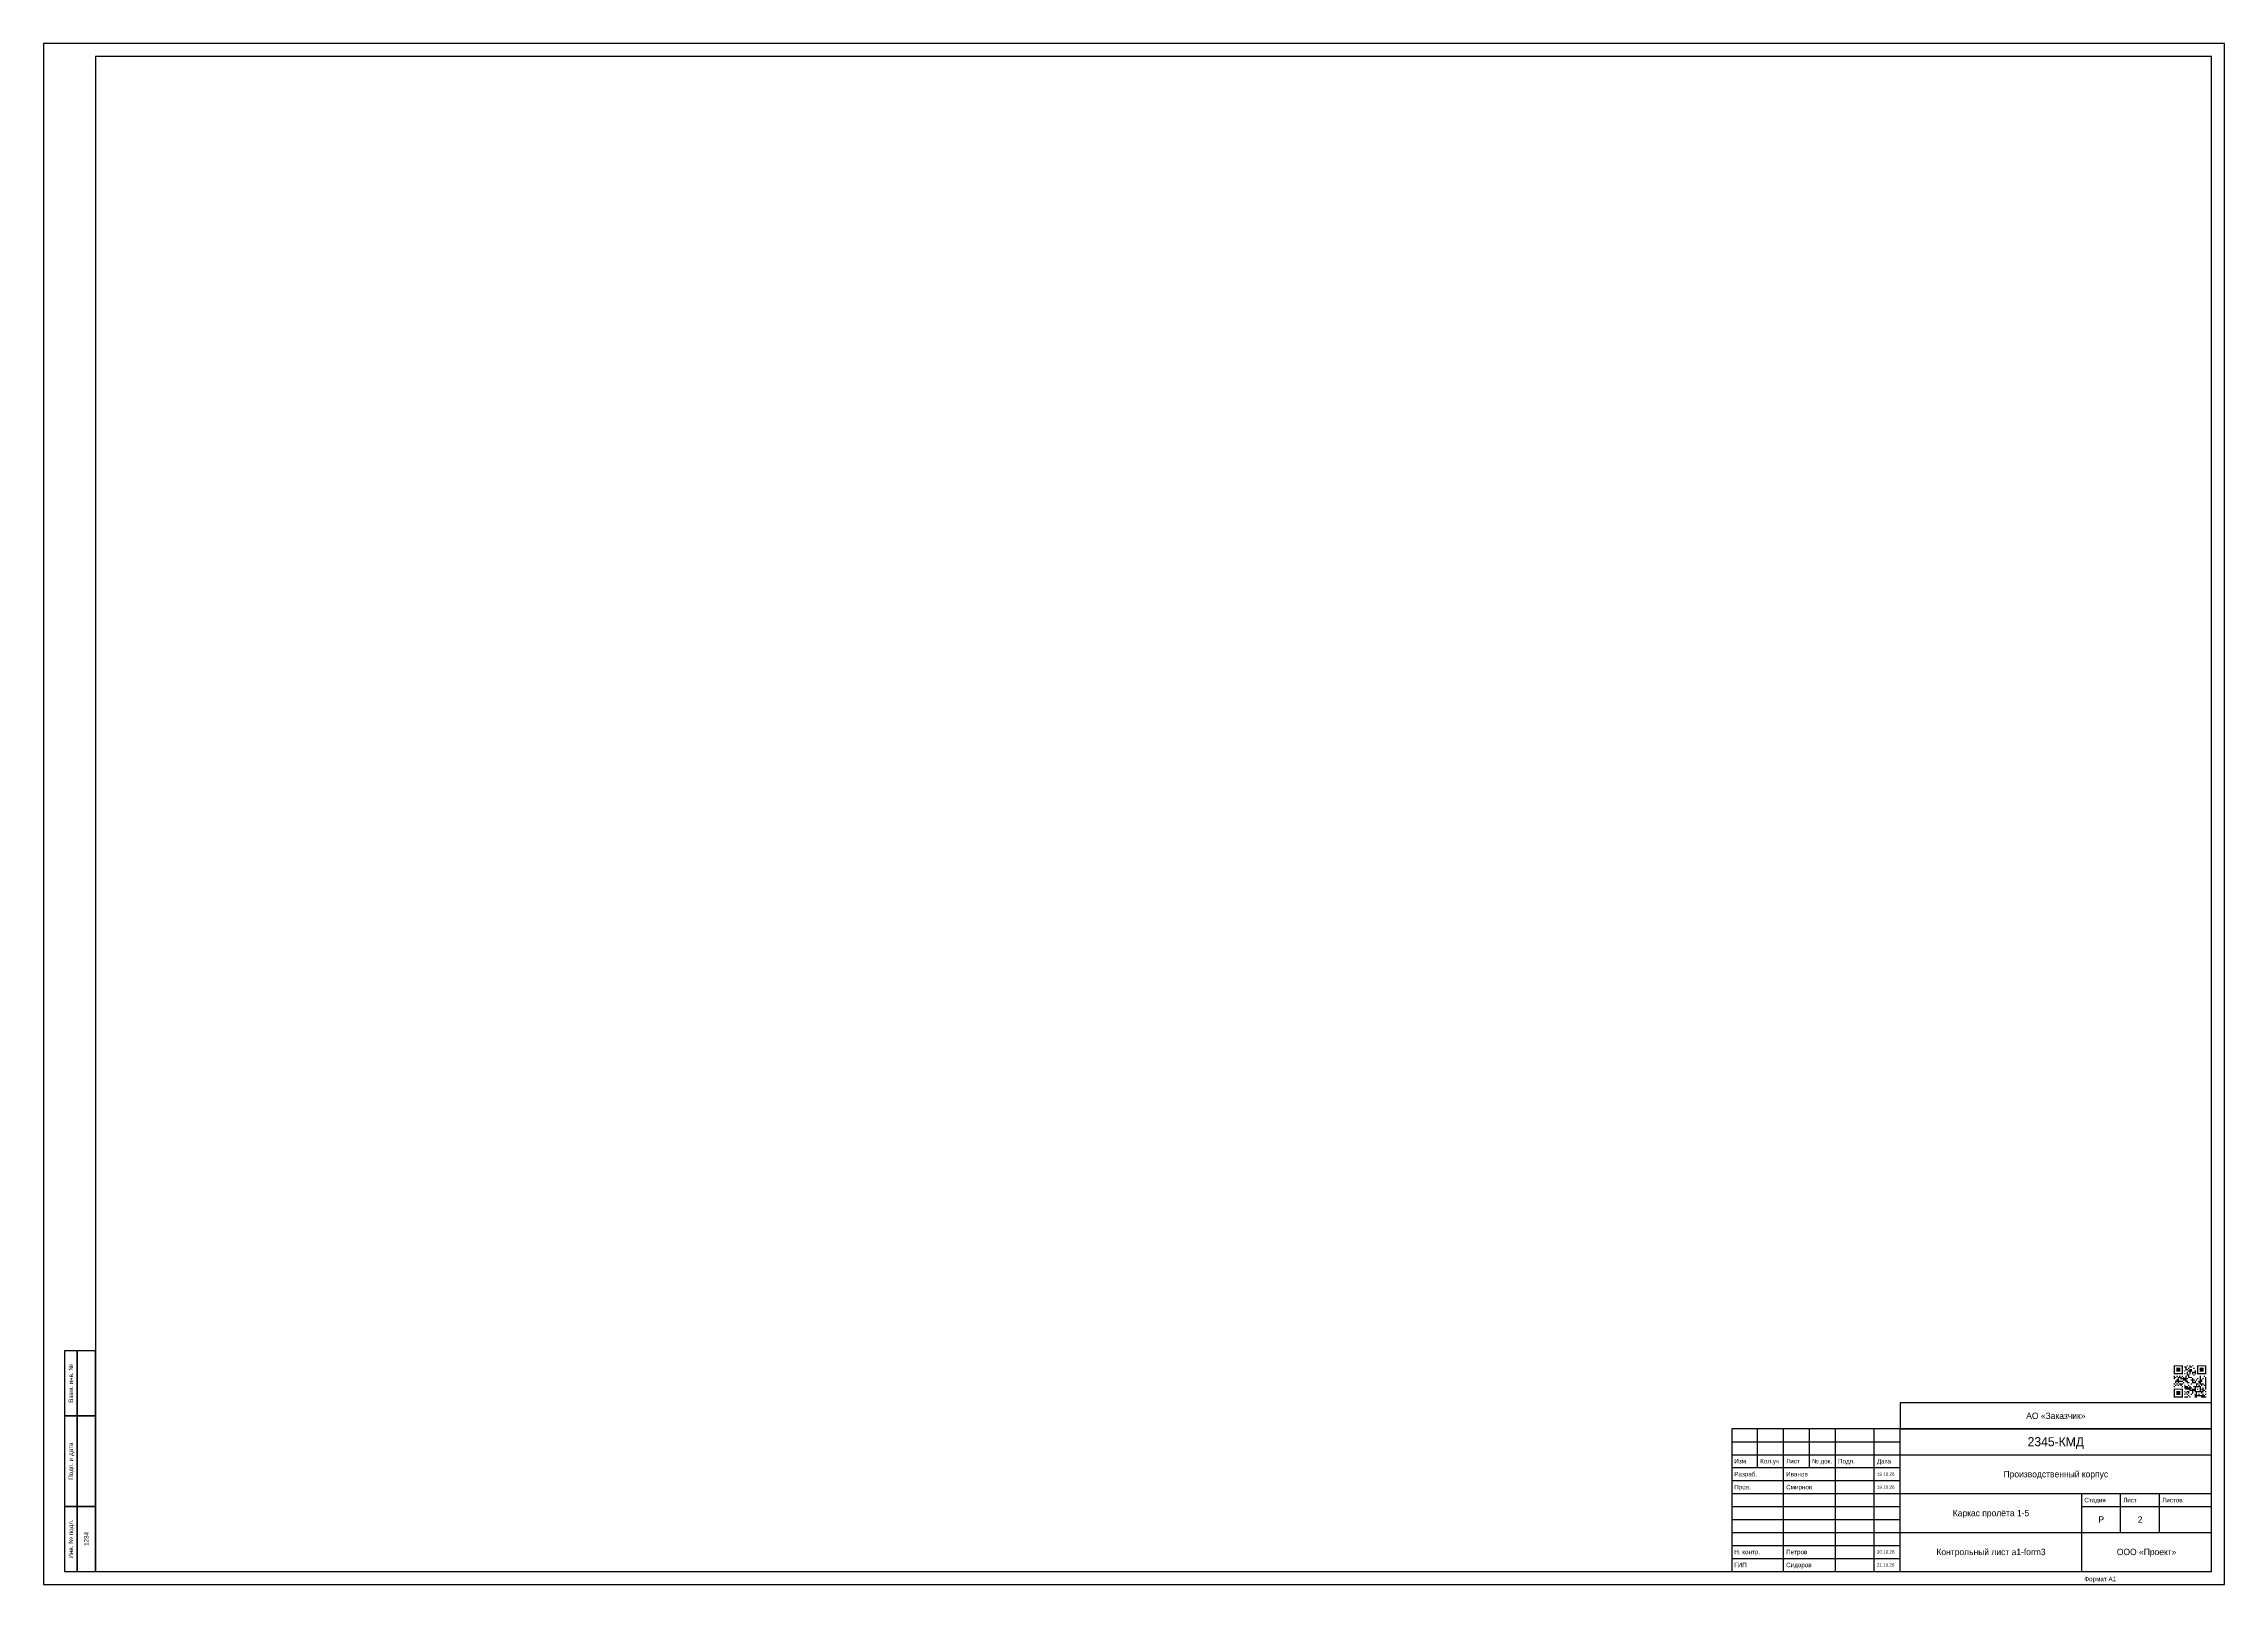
# Model space of a CAD drawing. Header units: millimetres. Extents: x 0 to 841, y 0 to 594.
import ezdxf
from ezdxf.enums import TextEntityAlignment as Align

# ---------------------------------------------------------------- set-up
doc = ezdxf.new("R2010")
doc.units = ezdxf.units.MM
for name, color, linetype in [('OB_FRAME', 7, 'CONTINUOUS'), ('OB_TEXT', 7, 'CONTINUOUS'), ('OB_THIN', 3, 'CONTINUOUS')]:
    doc.layers.add(name, color=color, linetype=linetype)

msp = doc.modelspace()

# ---------------------------------------------------------------- linework, layer by layer
at = {"layer": 'OB_FRAME'}
for p, q in [((836, 60), (651, 60)), ((651, 60), (651, 5)), ((661, 45), (661, 60)), ((671, 5), (671, 60)), ((681, 45), (681, 60)), ((691, 5), (691, 60)), ((706, 5), (706, 60)), ((716, 5), (716, 60)), ((836, 5), (836, 60)), ((651, 45), (716, 45)), ((716, 50), (836, 50)), ((716, 35), (836, 35)), ((786, 5), (786, 35)), ((801, 20), (801, 35)), ((816, 20), (816, 35)), ((716, 20), (836, 20)), ((651, 5), (836, 5))]:
    msp.add_line(p, q, dxfattribs=at)
for points in [[(20, 5), (836, 5), (836, 589), (20, 589), (20, 5)], [(8, 65), (13, 65), (13, 90), (8, 90), (8, 65)], [(13, 65), (20, 65), (20, 90), (13, 90), (13, 65)], [(716, 60), (836, 60), (836, 70), (716, 70), (716, 60)], [(8, 30), (13, 30), (13, 65), (8, 65), (8, 30)], [(13, 30), (20, 30), (20, 65), (13, 65), (13, 30)], [(8, 5), (13, 5), (13, 30), (8, 30), (8, 5)], [(13, 5), (20, 5), (20, 30), (13, 30), (13, 5)]]:
    msp.add_lwpolyline(points, dxfattribs=at)
for points in [[(821.5, 84), (822, 84), (821.5, 84.5), (822, 84.5)], [(822, 84), (822.5, 84), (822, 84.5), (822.5, 84.5)], [(822.5, 84), (823, 84), (822.5, 84.5), (823, 84.5)], [(823, 84), (823.5, 84), (823, 84.5), (823.5, 84.5)], [(823.5, 84), (824, 84), (823.5, 84.5), (824, 84.5)], [(824, 84), (824.5, 84), (824, 84.5), (824.5, 84.5)], [(824.5, 84), (825, 84), (824.5, 84.5), (825, 84.5)], [(826.5, 84), (827, 84), (826.5, 84.5), (827, 84.5)], [(827.5, 84), (828, 84), (827.5, 84.5), (828, 84.5)], [(828.5, 84), (829, 84), (828.5, 84.5), (829, 84.5)], [(830.5, 84), (831, 84), (830.5, 84.5), (831, 84.5)], [(831, 84), (831.5, 84), (831, 84.5), (831.5, 84.5)], [(831.5, 84), (832, 84), (831.5, 84.5), (832, 84.5)], [(832, 84), (832.5, 84), (832, 84.5), (832.5, 84.5)], [(832.5, 84), (833, 84), (832.5, 84.5), (833, 84.5)], [(833, 84), (833.5, 84), (833, 84.5), (833.5, 84.5)], [(833.5, 84), (834, 84), (833.5, 84.5), (834, 84.5)], [(821.5, 83.5), (822, 83.5), (821.5, 84), (822, 84)], [(821.5, 83), (822, 83), (821.5, 83.5), (822, 83.5)], [(821.5, 82.5), (822, 82.5), (821.5, 83), (822, 83)], [(821.5, 82), (822, 82), (821.5, 82.5), (822, 82.5)], [(821.5, 81.5), (822, 81.5), (821.5, 82), (822, 82)], [(821.5, 81), (822, 81), (821.5, 81.5), (822, 81.5)], [(821.5, 80), (822, 80), (821.5, 80.5), (822, 80.5)], [(821.5, 79.5), (822, 79.5), (821.5, 80), (822, 80)], [(821.5, 79), (822, 79), (821.5, 79.5), (822, 79.5)], [(821.5, 77), (822, 77), (821.5, 77.5), (822, 77.5)], [(821.5, 76), (822, 76), (821.5, 76.5), (822, 76.5)], [(822, 81), (822.5, 81), (822, 81.5), (822.5, 81.5)], [(822, 79.5), (822.5, 79.5), (822, 80), (822.5, 80)], [(822, 78), (822.5, 78), (822, 78.5), (822.5, 78.5)], [(822, 77.5), (822.5, 77.5), (822, 78), (822.5, 78)], [(822, 76.5), (822.5, 76.5), (822, 77), (822.5, 77)], [(822.5, 83), (823, 83), (822.5, 83.5), (823, 83.5)], [(822.5, 82.5), (823, 82.5), (822.5, 83), (823, 83)], [(822.5, 82), (823, 82), (822.5, 82.5), (823, 82.5)], [(822.5, 81), (823, 81), (822.5, 81.5), (823, 81.5)], [(822.5, 80), (823, 80), (822.5, 80.5), (823, 80.5)], [(822.5, 78.5), (823, 78.5), (822.5, 79), (823, 79)], [(822.5, 78), (823, 78), (822.5, 78.5), (823, 78.5)], [(822.5, 77), (823, 77), (822.5, 77.5), (823, 77.5)], [(823, 83), (823.5, 83), (823, 83.5), (823.5, 83.5)], [(823, 82.5), (823.5, 82.5), (823, 83), (823.5, 83)], [(823, 82), (823.5, 82), (823, 82.5), (823.5, 82.5)], [(823, 81), (823.5, 81), (823, 81.5), (823.5, 81.5)], [(823, 79.5), (823.5, 79.5), (823, 80), (823.5, 80)], [(823, 79), (823.5, 79), (823, 79.5), (823.5, 79.5)], [(823, 78.5), (823.5, 78.5), (823, 79), (823.5, 79)], [(823, 78), (823.5, 78), (823, 78.5), (823.5, 78.5)], [(823, 77.5), (823.5, 77.5), (823, 78), (823.5, 78)], [(823, 76.5), (823.5, 76.5), (823, 77), (823.5, 77)], [(823.5, 83), (824, 83), (823.5, 83.5), (824, 83.5)], [(823.5, 82.5), (824, 82.5), (823.5, 83), (824, 83)], [(823.5, 82), (824, 82), (823.5, 82.5), (824, 82.5)], [(823.5, 81), (824, 81), (823.5, 81.5), (824, 81.5)], [(823.5, 80), (824, 80), (823.5, 80.5), (824, 80.5)], [(823.5, 79.5), (824, 79.5), (823.5, 80), (824, 80)], [(823.5, 78), (824, 78), (823.5, 78.5), (824, 78.5)], [(823.5, 77), (824, 77), (823.5, 77.5), (824, 77.5)], [(824, 81), (824.5, 81), (824, 81.5), (824.5, 81.5)], [(824, 79.5), (824.5, 79.5), (824, 80), (824.5, 80)], [(824, 79), (824.5, 79), (824, 79.5), (824.5, 79.5)], [(824, 78), (824.5, 78), (824, 78.5), (824.5, 78.5)], [(824, 77), (824.5, 77), (824, 77.5), (824.5, 77.5)], [(824, 76.5), (824.5, 76.5), (824, 77), (824.5, 77)], [(824.5, 83.5), (825, 83.5), (824.5, 84), (825, 84)], [(824.5, 83), (825, 83), (824.5, 83.5), (825, 83.5)], [(824.5, 82.5), (825, 82.5), (824.5, 83), (825, 83)], [(824.5, 82), (825, 82), (824.5, 82.5), (825, 82.5)], [(824.5, 81.5), (825, 81.5), (824.5, 82), (825, 82)], [(824.5, 81), (825, 81), (824.5, 81.5), (825, 81.5)], [(824.5, 80), (825, 80), (824.5, 80.5), (825, 80.5)], [(824.5, 79), (825, 79), (824.5, 79.5), (825, 79.5)], [(824.5, 78), (825, 78), (824.5, 78.5), (825, 78.5)], [(824.5, 77), (825, 77), (824.5, 77.5), (825, 77.5)], [(824.5, 76), (825, 76), (824.5, 76.5), (825, 76.5)], [(825, 79.5), (825.5, 79.5), (825, 80), (825.5, 80)], [(825, 79), (825.5, 79), (825, 79.5), (825.5, 79.5)], [(825, 78.5), (825.5, 78.5), (825, 79), (825.5, 79)], [(825, 77.5), (825.5, 77.5), (825, 78), (825.5, 78)], [(825.5, 83.5), (826, 83.5), (825.5, 84), (826, 84)], [(825.5, 82), (826, 82), (825.5, 82.5), (826, 82.5)], [(825.5, 81), (826, 81), (825.5, 81.5), (826, 81.5)], [(825.5, 79), (826, 79), (825.5, 79.5), (826, 79.5)], [(825.5, 78.5), (826, 78.5), (825.5, 79), (826, 79)], [(825.5, 76.5), (826, 76.5), (825.5, 77), (826, 77)], [(825.5, 76), (826, 76), (825.5, 76.5), (826, 76.5)], [(825.5, 75.5), (826, 75.5), (825.5, 76), (826, 76)], [(826, 83.5), (826.5, 83.5), (826, 84), (826.5, 84)], [(826, 83), (826.5, 83), (826, 83.5), (826.5, 83.5)], [(826, 82.5), (826.5, 82.5), (826, 83), (826.5, 83)], [(826, 80), (826.5, 80), (826, 80.5), (826.5, 80.5)], [(826, 79.5), (826.5, 79.5), (826, 80), (826.5, 80)], [(826, 79), (826.5, 79), (826, 79.5), (826.5, 79.5)], [(826, 78.5), (826.5, 78.5), (826, 79), (826.5, 79)], [(826, 78), (826.5, 78), (826, 78.5), (826.5, 78.5)], [(826, 76), (826.5, 76), (826, 76.5), (826.5, 76.5)], [(826, 75.5), (826.5, 75.5), (826, 76), (826.5, 76)], [(826.5, 82.5), (827, 82.5), (826.5, 83), (827, 83)], [(826.5, 81.5), (827, 81.5), (826.5, 82), (827, 82)], [(826.5, 81), (827, 81), (826.5, 81.5), (827, 81.5)], [(826.5, 80.5), (827, 80.5), (826.5, 81), (827, 81)], [(826.5, 79), (827, 79), (826.5, 79.5), (827, 79.5)], [(826.5, 78), (827, 78), (826.5, 78.5), (827, 78.5)], [(826.5, 77.5), (827, 77.5), (826.5, 78), (827, 78)], [(826.5, 76), (827, 76), (826.5, 76.5), (827, 76.5)], [(826.5, 75.5), (827, 75.5), (826.5, 76), (827, 76)], [(827, 83), (827.5, 83), (827, 83.5), (827.5, 83.5)], [(827, 82), (827.5, 82), (827, 82.5), (827.5, 82.5)], [(827, 80.5), (827.5, 80.5), (827, 81), (827.5, 81)], [(827, 80), (827.5, 80), (827, 80.5), (827.5, 80.5)], [(827, 79.5), (827.5, 79.5), (827, 80), (827.5, 80)], [(827, 77.5), (827.5, 77.5), (827, 78), (827.5, 78)], [(827, 76.5), (827.5, 76.5), (827, 77), (827.5, 77)], [(827, 75.5), (827.5, 75.5), (827, 76), (827.5, 76)], [(827.5, 83.5), (828, 83.5), (827.5, 84), (828, 84)], [(827.5, 82.5), (828, 82.5), (827.5, 83), (828, 83)], [(827.5, 82), (828, 82), (827.5, 82.5), (828, 82.5)], [(827.5, 81.5), (828, 81.5), (827.5, 82), (828, 82)], [(827.5, 81), (828, 81), (827.5, 81.5), (828, 81.5)], [(827.5, 79.5), (828, 79.5), (827.5, 80), (828, 80)], [(827.5, 76), (828, 76), (827.5, 76.5), (828, 76.5)], [(827.5, 75.5), (828, 75.5), (827.5, 76), (828, 76)], [(828, 83.5), (828.5, 83.5), (828, 84), (828.5, 84)], [(828, 82.5), (828.5, 82.5), (828, 83), (828.5, 83)], [(828, 82), (828.5, 82), (828, 82.5), (828.5, 82.5)], [(828, 79.5), (828.5, 79.5), (828, 80), (828.5, 80)], [(828, 78.5), (828.5, 78.5), (828, 79), (828.5, 79)], [(828, 77), (828.5, 77), (828, 77.5), (828.5, 77.5)], [(828, 75.5), (828.5, 75.5), (828, 76), (828.5, 76)], [(828.5, 81.5), (829, 81.5), (828.5, 82), (829, 82)], [(828.5, 81), (829, 81), (828.5, 81.5), (829, 81.5)], [(828.5, 79), (829, 79), (828.5, 79.5), (829, 79.5)], [(828.5, 78.5), (829, 78.5), (828.5, 79), (829, 79)], [(828.5, 78), (829, 78), (828.5, 78.5), (829, 78.5)], [(828.5, 77.5), (829, 77.5), (828.5, 78), (829, 78)], [(829, 83), (829.5, 83), (829, 83.5), (829.5, 83.5)], [(829, 81.5), (829.5, 81.5), (829, 82), (829.5, 82)], [(829, 80.5), (829.5, 80.5), (829, 81), (829.5, 81)], [(829, 78.5), (829.5, 78.5), (829, 79), (829.5, 79)], [(829, 77.5), (829.5, 77.5), (829, 78), (829.5, 78)], [(829, 76), (829.5, 76), (829, 76.5), (829.5, 76.5)], [(829.5, 82), (830, 82), (829.5, 82.5), (830, 82.5)], [(829.5, 81.5), (830, 81.5), (829.5, 82), (830, 82)], [(829.5, 81), (830, 81), (829.5, 81.5), (830, 81.5)], [(829.5, 78), (830, 78), (829.5, 78.5), (830, 78.5)], [(829.5, 77.5), (830, 77.5), (829.5, 78), (830, 78)], [(829.5, 76), (830, 76), (829.5, 76.5), (830, 76.5)], [(829.5, 75.5), (830, 75.5), (829.5, 76), (830, 76)], [(830, 78.5), (830.5, 78.5), (830, 79), (830.5, 79)], [(830, 77), (830.5, 77), (830, 77.5), (830.5, 77.5)], [(830, 76.5), (830.5, 76.5), (830, 77), (830.5, 77)], [(830, 76), (830.5, 76), (830, 76.5), (830.5, 76.5)], [(830.5, 83.5), (831, 83.5), (830.5, 84), (831, 84)], [(830.5, 83), (831, 83), (830.5, 83.5), (831, 83.5)], [(830.5, 82.5), (831, 82.5), (830.5, 83), (831, 83)], [(830.5, 82), (831, 82), (830.5, 82.5), (831, 82.5)], [(830.5, 81.5), (831, 81.5), (830.5, 82), (831, 82)], [(830.5, 81), (831, 81), (830.5, 81.5), (831, 81.5)], [(830.5, 79), (831, 79), (830.5, 79.5), (831, 79.5)], [(830.5, 77), (831, 77), (830.5, 77.5), (831, 77.5)], [(830.5, 76), (831, 76), (830.5, 76.5), (831, 76.5)], [(831, 81), (831.5, 81), (831, 81.5), (831.5, 81.5)], [(831, 78), (831.5, 78), (831, 78.5), (831.5, 78.5)], [(831, 77.5), (831.5, 77.5), (831, 78), (831.5, 78)], [(831, 76.5), (831.5, 76.5), (831, 77), (831.5, 77)], [(831, 76), (831.5, 76), (831, 76.5), (831.5, 76.5)], [(831.5, 83), (832, 83), (831.5, 83.5), (832, 83.5)], [(831.5, 82.5), (832, 82.5), (831.5, 83), (832, 83)], [(831.5, 82), (832, 82), (831.5, 82.5), (832, 82.5)], [(831.5, 81), (832, 81), (831.5, 81.5), (832, 81.5)], [(831.5, 80), (832, 80), (831.5, 80.5), (832, 80.5)], [(831.5, 79.5), (832, 79.5), (831.5, 80), (832, 80)], [(831.5, 79), (832, 79), (831.5, 79.5), (832, 79.5)], [(831.5, 78.5), (832, 78.5), (831.5, 79), (832, 79)], [(831.5, 78), (832, 78), (831.5, 78.5), (832, 78.5)], [(831.5, 77.5), (832, 77.5), (831.5, 78), (832, 78)], [(831.5, 77), (832, 77), (831.5, 77.5), (832, 77.5)], [(831.5, 76), (832, 76), (831.5, 76.5), (832, 76.5)], [(831.5, 75.5), (832, 75.5), (831.5, 76), (832, 76)], [(832, 83), (832.5, 83), (832, 83.5), (832.5, 83.5)], [(832, 82.5), (832.5, 82.5), (832, 83), (832.5, 83)], [(832, 82), (832.5, 82), (832, 82.5), (832.5, 82.5)], [(832, 81), (832.5, 81), (832, 81.5), (832.5, 81.5)], [(832, 78.5), (832.5, 78.5), (832, 79), (832.5, 79)], [(832, 78), (832.5, 78), (832, 78.5), (832.5, 78.5)], [(832, 77), (832.5, 77), (832, 77.5), (832.5, 77.5)], [(832, 76.5), (832.5, 76.5), (832, 77), (832.5, 77)], [(832.5, 83), (833, 83), (832.5, 83.5), (833, 83.5)], [(832.5, 82.5), (833, 82.5), (832.5, 83), (833, 83)], [(832.5, 82), (833, 82), (832.5, 82.5), (833, 82.5)], [(832.5, 81), (833, 81), (832.5, 81.5), (833, 81.5)], [(832.5, 79), (833, 79), (832.5, 79.5), (833, 79.5)], [(832.5, 77), (833, 77), (832.5, 77.5), (833, 77.5)], [(832.5, 75.5), (833, 75.5), (832.5, 76), (833, 76)], [(833, 81), (833.5, 81), (833, 81.5), (833.5, 81.5)], [(833, 80), (833.5, 80), (833, 80.5), (833.5, 80.5)], [(833, 76.5), (833.5, 76.5), (833, 77), (833.5, 77)], [(833.5, 83.5), (834, 83.5), (833.5, 84), (834, 84)], [(833.5, 83), (834, 83), (833.5, 83.5), (834, 83.5)], [(833.5, 82.5), (834, 82.5), (833.5, 83), (834, 83)], [(833.5, 82), (834, 82), (833.5, 82.5), (834, 82.5)], [(833.5, 81.5), (834, 81.5), (833.5, 82), (834, 82)], [(833.5, 81), (834, 81), (833.5, 81.5), (834, 81.5)], [(833.5, 79.5), (834, 79.5), (833.5, 80), (834, 80)], [(833.5, 79), (834, 79), (833.5, 79.5), (834, 79.5)], [(833.5, 78.5), (834, 78.5), (833.5, 79), (834, 79)], [(833.5, 78), (834, 78), (833.5, 78.5), (834, 78.5)], [(833.5, 77.5), (834, 77.5), (833.5, 78), (834, 78)], [(833.5, 77), (834, 77), (833.5, 77.5), (834, 77.5)], [(833.5, 76.5), (834, 76.5), (833.5, 77), (834, 77)], [(833.5, 76), (834, 76), (833.5, 76.5), (834, 76.5)], [(833.5, 75.5), (834, 75.5), (833.5, 76), (834, 76)], [(821.5, 75), (822, 75), (821.5, 75.5), (822, 75.5)], [(821.5, 74.5), (822, 74.5), (821.5, 75), (822, 75)], [(821.5, 74), (822, 74), (821.5, 74.5), (822, 74.5)], [(821.5, 73.5), (822, 73.5), (821.5, 74), (822, 74)], [(821.5, 73), (822, 73), (821.5, 73.5), (822, 73.5)], [(821.5, 72.5), (822, 72.5), (821.5, 73), (822, 73)], [(821.5, 72), (822, 72), (821.5, 72.5), (822, 72.5)], [(822, 75), (822.5, 75), (822, 75.5), (822.5, 75.5)], [(822, 72), (822.5, 72), (822, 72.5), (822.5, 72.5)], [(822.5, 75), (823, 75), (822.5, 75.5), (823, 75.5)], [(822.5, 74), (823, 74), (822.5, 74.5), (823, 74.5)], [(822.5, 73.5), (823, 73.5), (822.5, 74), (823, 74)], [(822.5, 73), (823, 73), (822.5, 73.5), (823, 73.5)], [(822.5, 72), (823, 72), (822.5, 72.5), (823, 72.5)], [(823, 75), (823.5, 75), (823, 75.5), (823.5, 75.5)], [(823, 74), (823.5, 74), (823, 74.5), (823.5, 74.5)], [(823, 73.5), (823.5, 73.5), (823, 74), (823.5, 74)], [(823, 73), (823.5, 73), (823, 73.5), (823.5, 73.5)], [(823, 72), (823.5, 72), (823, 72.5), (823.5, 72.5)], [(823.5, 75), (824, 75), (823.5, 75.5), (824, 75.5)], [(823.5, 74), (824, 74), (823.5, 74.5), (824, 74.5)], [(823.5, 73.5), (824, 73.5), (823.5, 74), (824, 74)], [(823.5, 73), (824, 73), (823.5, 73.5), (824, 73.5)], [(823.5, 72), (824, 72), (823.5, 72.5), (824, 72.5)], [(824, 75), (824.5, 75), (824, 75.5), (824.5, 75.5)], [(824, 72), (824.5, 72), (824, 72.5), (824.5, 72.5)], [(824.5, 75), (825, 75), (824.5, 75.5), (825, 75.5)], [(824.5, 74.5), (825, 74.5), (824.5, 75), (825, 75)], [(824.5, 74), (825, 74), (824.5, 74.5), (825, 74.5)], [(824.5, 73.5), (825, 73.5), (824.5, 74), (825, 74)], [(824.5, 73), (825, 73), (824.5, 73.5), (825, 73.5)], [(824.5, 72.5), (825, 72.5), (824.5, 73), (825, 73)], [(824.5, 72), (825, 72), (824.5, 72.5), (825, 72.5)], [(825.5, 74), (826, 74), (825.5, 74.5), (826, 74.5)], [(825.5, 73), (826, 73), (825.5, 73.5), (826, 73.5)], [(825.5, 72), (826, 72), (825.5, 72.5), (826, 72.5)], [(826, 75), (826.5, 75), (826, 75.5), (826.5, 75.5)], [(826, 73.5), (826.5, 73.5), (826, 74), (826.5, 74)], [(826, 72), (826.5, 72), (826, 72.5), (826.5, 72.5)], [(826.5, 75), (827, 75), (826.5, 75.5), (827, 75.5)], [(826.5, 74), (827, 74), (826.5, 74.5), (827, 74.5)], [(826.5, 73), (827, 73), (826.5, 73.5), (827, 73.5)], [(826.5, 72), (827, 72), (826.5, 72.5), (827, 72.5)], [(827, 75), (827.5, 75), (827, 75.5), (827.5, 75.5)], [(827, 74), (827.5, 74), (827, 74.5), (827.5, 74.5)], [(827, 73.5), (827.5, 73.5), (827, 74), (827.5, 74)], [(827, 72.5), (827.5, 72.5), (827, 73), (827.5, 73)], [(827.5, 75), (828, 75), (827.5, 75.5), (828, 75.5)], [(827.5, 74.5), (828, 74.5), (827.5, 75), (828, 75)], [(827.5, 72), (828, 72), (827.5, 72.5), (828, 72.5)], [(828, 74.5), (828.5, 74.5), (828, 75), (828.5, 75)], [(828, 73), (828.5, 73), (828, 73.5), (828.5, 73.5)], [(828.5, 75), (829, 75), (828.5, 75.5), (829, 75.5)], [(828.5, 74.5), (829, 74.5), (828.5, 75), (829, 75)], [(828.5, 74), (829, 74), (828.5, 74.5), (829, 74.5)], [(828.5, 73.5), (829, 73.5), (828.5, 74), (829, 74)], [(829, 75), (829.5, 75), (829, 75.5), (829.5, 75.5)], [(829, 74.5), (829.5, 74.5), (829, 75), (829.5, 75)], [(829.5, 75), (830, 75), (829.5, 75.5), (830, 75.5)], [(829.5, 74.5), (830, 74.5), (829.5, 75), (830, 75)], [(829.5, 74), (830, 74), (829.5, 74.5), (830, 74.5)], [(829.5, 73), (830, 73), (829.5, 73.5), (830, 73.5)], [(829.5, 72.5), (830, 72.5), (829.5, 73), (830, 73)], [(829.5, 72), (830, 72), (829.5, 72.5), (830, 72.5)], [(830, 74), (830.5, 74), (830, 74.5), (830.5, 74.5)], [(830, 73.5), (830.5, 73.5), (830, 74), (830.5, 74)], [(830, 73), (830.5, 73), (830, 73.5), (830.5, 73.5)], [(830, 72.5), (830.5, 72.5), (830, 73), (830.5, 73)], [(830, 72), (830.5, 72), (830, 72.5), (830.5, 72.5)], [(830.5, 75), (831, 75), (830.5, 75.5), (831, 75.5)], [(830.5, 74), (831, 74), (830.5, 74.5), (831, 74.5)], [(830.5, 72.5), (831, 72.5), (830.5, 73), (831, 73)], [(831, 74), (831.5, 74), (831, 74.5), (831.5, 74.5)], [(831, 73), (831.5, 73), (831, 73.5), (831.5, 73.5)], [(831, 72.5), (831.5, 72.5), (831, 73), (831.5, 73)], [(831.5, 75), (832, 75), (831.5, 75.5), (832, 75.5)], [(831.5, 74.5), (832, 74.5), (831.5, 75), (832, 75)], [(831.5, 74), (832, 74), (831.5, 74.5), (832, 74.5)], [(831.5, 72.5), (832, 72.5), (831.5, 73), (832, 73)], [(832, 75), (832.5, 75), (832, 75.5), (832.5, 75.5)], [(832, 74), (832.5, 74), (832, 74.5), (832.5, 74.5)], [(832, 73.5), (832.5, 73.5), (832, 74), (832.5, 74)], [(832, 72.5), (832.5, 72.5), (832, 73), (832.5, 73)], [(832, 72), (832.5, 72), (832, 72.5), (832.5, 72.5)], [(832.5, 75), (833, 75), (832.5, 75.5), (833, 75.5)], [(832.5, 74.5), (833, 74.5), (832.5, 75), (833, 75)], [(832.5, 74), (833, 74), (832.5, 74.5), (833, 74.5)], [(832.5, 73), (833, 73), (832.5, 73.5), (833, 73.5)], [(832.5, 72.5), (833, 72.5), (832.5, 73), (833, 73)], [(832.5, 72), (833, 72), (832.5, 72.5), (833, 72.5)], [(833, 74.5), (833.5, 74.5), (833, 75), (833.5, 75)], [(833, 72.5), (833.5, 72.5), (833, 73), (833.5, 73)], [(833, 72), (833.5, 72), (833, 72.5), (833.5, 72.5)], [(833.5, 75), (834, 75), (833.5, 75.5), (834, 75.5)], [(833.5, 74), (834, 74), (833.5, 74.5), (834, 74.5)], [(833.5, 73), (834, 73), (833.5, 73.5), (834, 73.5)], [(833.5, 72), (834, 72), (833.5, 72.5), (834, 72.5)]]:
    msp.add_solid(points, dxfattribs=at)
at = {"layer": 'OB_THIN'}
for p, q in [((651, 55), (716, 55)), ((651, 50), (716, 50)), ((651, 40), (716, 40)), ((651, 35), (716, 35)), ((651, 30), (716, 30)), ((786, 30), (836, 30)), ((651, 25), (716, 25)), ((651, 20), (716, 20)), ((651, 15), (716, 15)), ((651, 10), (716, 10))]:
    msp.add_line(p, q, dxfattribs=at)
msp.add_lwpolyline([(0, 0), (841, 0), (841, 594), (0, 594), (0, 0)], dxfattribs=at)

# ---------------------------------------------------------------- texts
at = {"layer": 'OB_TEXT'}
for s, p in [('Взам. инв. №', (11.38, 77.5)), ('Подп. и дата', (11.38, 47.5)), ('Инв. № подл.', (11.38, 17.5)), ('1234', (17.38, 17.5))]:
    msp.add_text(s, height=1.75, rotation=90, dxfattribs=at).set_placement(p, align=Align.CENTER)
for s, height, p in [('АО «Заказчик»', 2.45, (776, 63.77)), ('2345-КМД', 3.5, (776, 53.25)), ('Производственный корпус', 2.45, (776, 41.27)), ('Каркас пролёта 1-5', 2.45, (751, 26.27)), ('Р', 2.45, (793.5, 23.77)), ('2', 2.45, (808.5, 23.77)), ('Контрольный лист a1-form3', 2.45, (751, 11.28)), ('ООО «Проект»', 2.45, (811, 11.28))]:
    msp.add_text(s, height=height, dxfattribs=at).set_placement(p, align=Align.CENTER)
for s, height, p in [('Изм.', 1.75, (652, 46.62)), ('Разраб.', 1.75, (652, 41.62)), ('Кол.уч', 1.75, (662, 46.62)), ('Лист', 1.75, (672, 46.62)), ('Иванов', 1.75, (672, 41.62)), ('№ док.', 1.75, (682, 46.62)), ('Подп.', 1.75, (692, 46.62)), ('Дата', 1.75, (707, 46.62)), ('19.10.26', 1.26, (707, 41.87)), ('Пров.', 1.75, (652, 36.62)), ('Смирнов', 1.75, (672, 36.62)), ('19.10.26', 1.26, (707, 36.87)), ('Стадия', 1.75, (787, 31.62)), ('Лист', 1.75, (802, 31.62)), ('Листов', 1.75, (817, 31.62)), ('Н. контр.', 1.75, (652, 11.62)), ('Петров', 1.75, (672, 11.62)), ('20.10.26', 1.26, (707, 11.87)), ('ГИП', 1.75, (652, 6.62)), ('Сидоров', 1.75, (672, 6.62)), ('21.10.26', 1.26, (707, 6.87)), ('Формат A1', 1.75, (787, 1.2))]:
    msp.add_text(s, height=height, dxfattribs=at).set_placement(p)

doc.saveas('drawing.dxf')
